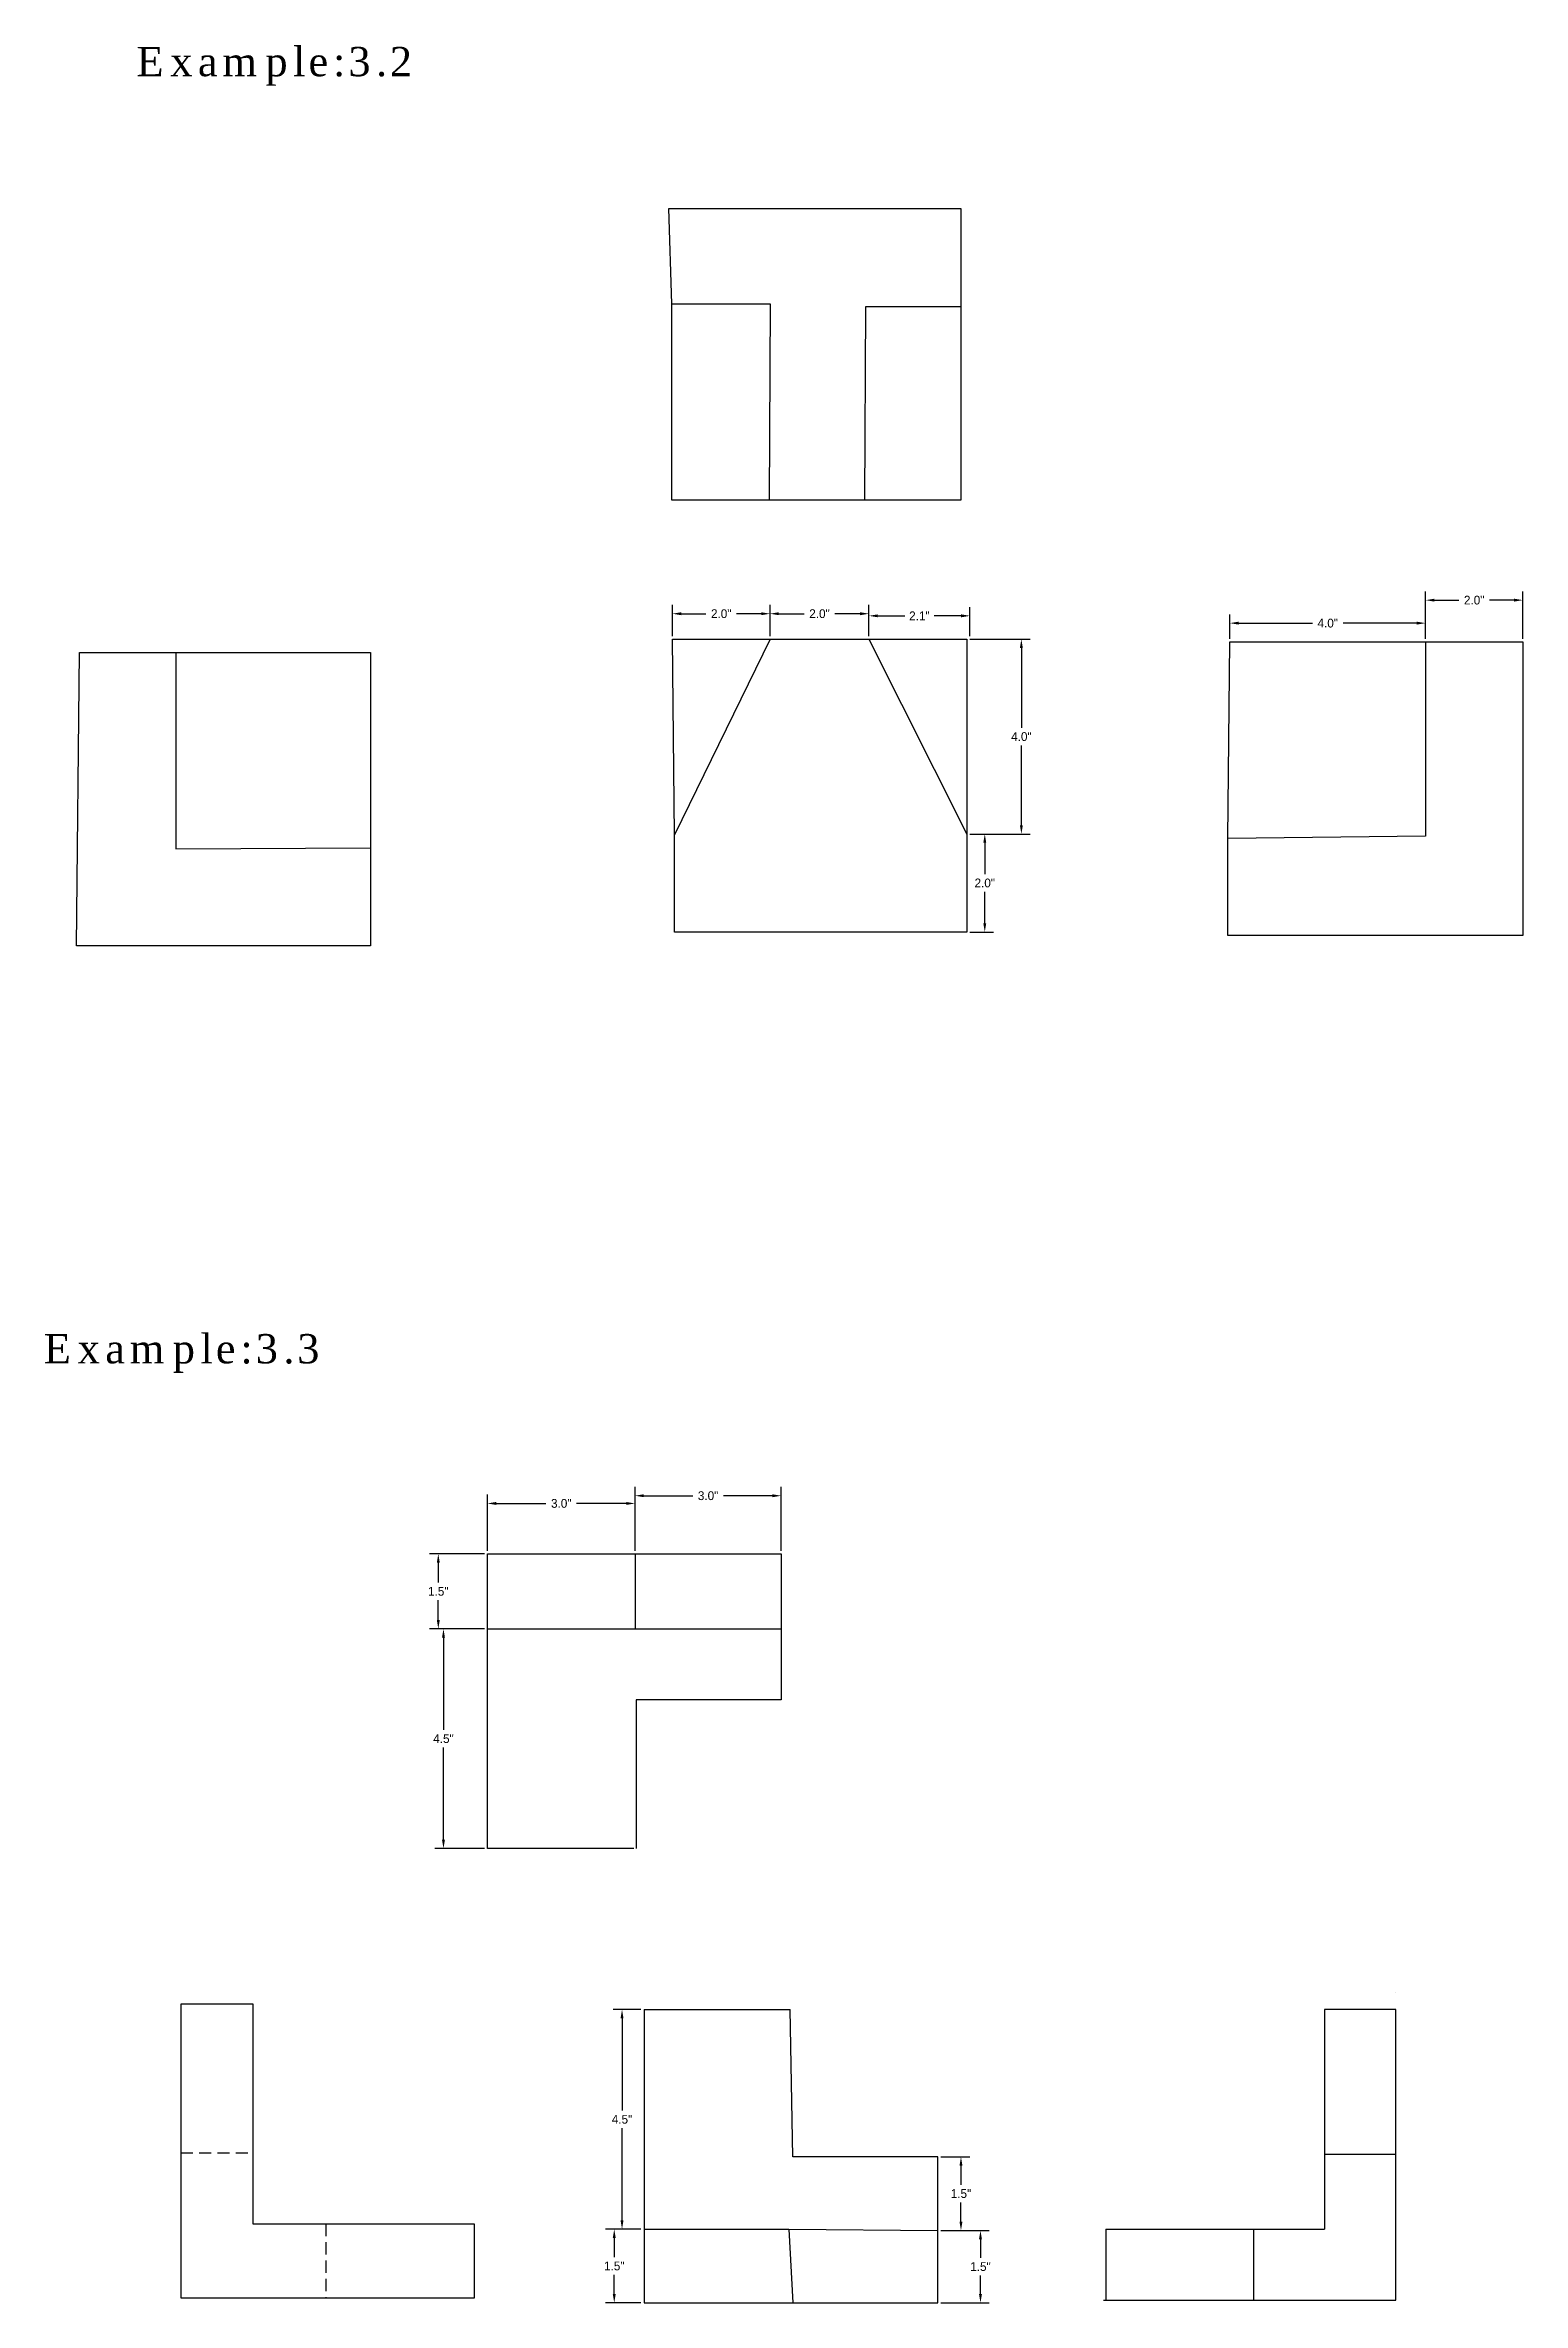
# Model space of a CAD drawing. Header units: inches. Extents: x 32 to 73, y -73 to 35.
# Drawn here: x 37.36 to 67.63, y -11.29 to 34.96 of the extents above; entities that cross this region are included whole.
import ezdxf

# ---------------------------------------------------------------- set-up
doc = ezdxf.new("R2010")
doc.units = ezdxf.units.IN
doc.header["$MEASUREMENT"] = 0
doc.linetypes.add('DASHED2', pattern=[0.375, 0.25, -0.125])
doc.dimstyles.get("Standard").update_dxf_attribs({"dimtxt": 0.18, "dimasz": 0.18, "dimexe": 0.18, "dimexo": 0.0625, "dimgap": 0.09, "dimtad": 0, "dimtih": 1, "dimtoh": 1, "dimdec": 1, "dimzin": 0, "dimdsep": 46, "dimlunit": 3, "dimtxsty": 'Standard', "dimcen": 0.09, "dimadec": 0, "dimazin": 0, "dimtfac": 1, "dimtdec": 1, "dimtofl": 0, "dimtmove": 0, "dimatfit": 3, "dimfxl": 1, "dimtolj": 1, "dimtzin": 0, "dimarcsym": 0})

msp = doc.modelspace()

# ---------------------------------------------------------------- texts
at = {"linetype": 'ByBlock', "char_height": 0.6, "width": 5.51815, "attachment_point": 1}
for s, insert in [('{\\fTimes New Roman|b0|i0|c0|p18;\\T1.25;Example:3.2}', (39.233, 34.927)), ('{\\fTimes New Roman|b0|i0|c0|p18;\\T1.25;Example:3.3}', (37.335, 8.558))]:
    msp.add_mtext(s, dxfattribs=dict(at, insert=insert))

# ---------------------------------------------------------------- blocks, each defined once
blk = doc.blocks.new('*D19')
at = {"color": 0, "lineweight": -2}
for p, q in [((49.567, -5.278), (48.999, -5.278)), ((49.179, -5.458), (49.179, -7.349)), ((49.179, -9.6), (49.179, -7.709)), ((49.567, -9.78), (48.999, -9.78))]:
    blk.add_line(p, q, dxfattribs=at)
at = {"color": 0}
for points in [[(49.149, -5.458), (49.209, -5.458), (49.179, -5.278)], [(49.149, -9.6), (49.209, -9.6), (49.179, -9.78)]]:
    blk.add_solid(points, dxfattribs=at)
at = {"layer": 'Defpoints', "color": 0}
for p in [(49.63, -5.278), (49.179, -9.78), (49.63, -9.78)]:
    blk.add_point(p, dxfattribs=at)
at = {"color": 0, "insert": (49.179, -7.529), "char_height": 0.18, "attachment_point": 5}
blk.add_mtext('\\A1;4.5"', dxfattribs=at)
blk = doc.blocks.new('*D20')
at = {"color": 0, "lineweight": -2}
for p, q in [((49.567, -9.78), (48.84, -9.78)), ((49.02, -9.96), (49.02, -10.354)), ((49.02, -11.109), (49.02, -10.714)), ((49.567, -11.289), (48.84, -11.289))]:
    blk.add_line(p, q, dxfattribs=at)
at = {"color": 0}
for points in [[(48.99, -9.96), (49.05, -9.96), (49.02, -9.78)], [(48.99, -11.109), (49.05, -11.109), (49.02, -11.289)]]:
    blk.add_solid(points, dxfattribs=at)
at = {"layer": 'Defpoints', "color": 0}
for p in [(49.63, -9.78), (49.02, -11.289), (49.63, -11.289)]:
    blk.add_point(p, dxfattribs=at)
at = {"color": 0, "insert": (49.02, -10.534), "char_height": 0.18, "attachment_point": 5}
blk.add_mtext('\\A1;1.5"', dxfattribs=at)
blk = doc.blocks.new('*D21')
at = {"color": 0, "lineweight": -2}
for p, q in [((55.709, -8.297), (56.303, -8.297)), ((56.123, -8.477), (56.123, -8.871)), ((56.123, -9.626), (56.123, -9.231)), ((55.709, -9.806), (56.303, -9.806))]:
    blk.add_line(p, q, dxfattribs=at)
at = {"color": 0}
for points in [[(56.093, -8.477), (56.153, -8.477), (56.123, -8.297)], [(56.093, -9.626), (56.153, -9.626), (56.123, -9.806)]]:
    blk.add_solid(points, dxfattribs=at)
at = {"layer": 'Defpoints', "color": 0}
for p in [(55.647, -8.297), (55.647, -9.806), (56.123, -9.806)]:
    blk.add_point(p, dxfattribs=at)
at = {"color": 0, "insert": (56.123, -9.051), "char_height": 0.18, "attachment_point": 5}
blk.add_mtext('\\A1;1.5"', dxfattribs=at)
blk = doc.blocks.new('*D22')
at = {"color": 0, "lineweight": -2}
for p, q in [((55.709, -9.806), (56.702, -9.806)), ((56.522, -9.986), (56.522, -10.367)), ((56.522, -11.109), (56.522, -10.727)), ((55.709, -11.289), (56.702, -11.289))]:
    blk.add_line(p, q, dxfattribs=at)
at = {"color": 0}
for points in [[(56.492, -9.986), (56.552, -9.986), (56.522, -9.806)], [(56.492, -11.109), (56.552, -11.109), (56.522, -11.289)]]:
    blk.add_solid(points, dxfattribs=at)
at = {"layer": 'Defpoints', "color": 0}
for p in [(55.647, -9.806), (55.647, -11.289), (56.522, -11.289)]:
    blk.add_point(p, dxfattribs=at)
at = {"color": 0, "insert": (56.522, -10.547), "char_height": 0.18, "attachment_point": 5}
blk.add_mtext('\\A1;1.5"', dxfattribs=at)
blk = doc.blocks.new('*D23')
at = {"color": 0, "lineweight": -2}
for p, q in [((46.423, 4.118), (46.423, 5.268)), ((49.445, 4.118), (49.445, 5.268)), ((46.603, 5.088), (47.619, 5.088)), ((49.265, 5.088), (48.249, 5.088))]:
    blk.add_line(p, q, dxfattribs=at)
at = {"color": 0}
for points in [[(46.603, 5.118), (46.603, 5.058), (46.423, 5.088)], [(49.265, 5.118), (49.265, 5.058), (49.445, 5.088)]]:
    blk.add_solid(points, dxfattribs=at)
at = {"layer": 'Defpoints', "color": 0}
for p in [(49.445, 5.088), (46.423, 4.055), (49.445, 4.055)]:
    blk.add_point(p, dxfattribs=at)
at = {"color": 0, "insert": (47.934, 5.088), "char_height": 0.18, "attachment_point": 5}
blk.add_mtext('\\A1;3.0"', dxfattribs=at)
blk = doc.blocks.new('*D24')
at = {"color": 0, "lineweight": -2}
for p, q in [((49.445, 4.18), (49.445, 5.426)), ((49.625, 5.246), (50.627, 5.246)), ((52.26, 5.246), (51.257, 5.246)), ((52.44, 4.118), (52.44, 5.426))]:
    blk.add_line(p, q, dxfattribs=at)
at = {"color": 0}
for points in [[(49.625, 5.276), (49.625, 5.216), (49.445, 5.246)], [(52.26, 5.276), (52.26, 5.216), (52.44, 5.246)]]:
    blk.add_solid(points, dxfattribs=at)
at = {"layer": 'Defpoints', "color": 0}
for p in [(52.44, 5.246), (49.445, 4.118), (52.44, 4.055)]:
    blk.add_point(p, dxfattribs=at)
at = {"color": 0, "insert": (50.942, 5.246), "char_height": 0.18, "attachment_point": 5}
blk.add_mtext('\\A1;3.0"', dxfattribs=at)
blk = doc.blocks.new('*D25')
at = {"color": 0, "lineweight": -2}
for p, q in [((46.36, 4.055), (45.235, 4.055)), ((45.415, 3.875), (45.415, 3.467)), ((45.415, 2.699), (45.415, 3.107)), ((46.36, 2.519), (45.235, 2.519))]:
    blk.add_line(p, q, dxfattribs=at)
at = {"color": 0}
for points in [[(45.385, 3.875), (45.445, 3.875), (45.415, 4.055)], [(45.385, 2.699), (45.445, 2.699), (45.415, 2.519)]]:
    blk.add_solid(points, dxfattribs=at)
at = {"layer": 'Defpoints', "color": 0}
for p in [(46.423, 4.055), (45.415, 2.519), (46.423, 2.519)]:
    blk.add_point(p, dxfattribs=at)
at = {"color": 0, "insert": (45.415, 3.287), "char_height": 0.18, "attachment_point": 5}
blk.add_mtext('\\A1;1.5"', dxfattribs=at)
blk = doc.blocks.new('*D26')
at = {"color": 0, "lineweight": -2}
for p, q in [((46.36, 2.519), (45.341, 2.519)), ((45.521, 2.339), (45.521, 0.449)), ((45.521, -1.802), (45.521, 0.089)), ((46.36, -1.982), (45.341, -1.982))]:
    blk.add_line(p, q, dxfattribs=at)
at = {"color": 0}
for points in [[(45.491, 2.339), (45.551, 2.339), (45.521, 2.519)], [(45.491, -1.802), (45.551, -1.802), (45.521, -1.982)]]:
    blk.add_solid(points, dxfattribs=at)
at = {"layer": 'Defpoints', "color": 0}
for p in [(46.423, 2.519), (45.521, -1.982), (46.423, -1.982)]:
    blk.add_point(p, dxfattribs=at)
at = {"color": 0, "insert": (45.521, 0.269), "char_height": 0.18, "attachment_point": 5}
blk.add_mtext('\\A1;4.5"', dxfattribs=at)
blk = doc.blocks.new('*D12')
at = {"color": 0, "lineweight": -2}
for p, q in [((56.305, 18.802), (56.79, 18.802)), ((56.61, 18.622), (56.61, 17.978)), ((56.61, 16.974), (56.61, 17.618)), ((56.305, 16.794), (56.79, 16.794))]:
    blk.add_line(p, q, dxfattribs=at)
at = {"color": 0}
for points in [[(56.58, 18.622), (56.64, 18.622), (56.61, 18.802)], [(56.58, 16.974), (56.64, 16.974), (56.61, 16.794)]]:
    blk.add_solid(points, dxfattribs=at)
at = {"layer": 'Defpoints', "color": 0}
for p in [(56.243, 18.802), (56.243, 16.794), (56.61, 16.794)]:
    blk.add_point(p, dxfattribs=at)
at = {"color": 0, "insert": (56.61, 17.798), "char_height": 0.18, "attachment_point": 5}
blk.add_mtext('\\A1;2.0"', dxfattribs=at)
blk = doc.blocks.new('*D13')
at = {"color": 0, "lineweight": -2}
for p, q in [((56.305, 22.793), (57.54, 22.793)), ((57.36, 22.613), (57.36, 20.977)), ((57.36, 18.982), (57.36, 20.617)), ((56.368, 18.802), (57.54, 18.802))]:
    blk.add_line(p, q, dxfattribs=at)
at = {"color": 0}
for points in [[(57.33, 22.613), (57.39, 22.613), (57.36, 22.793)], [(57.33, 18.982), (57.39, 18.982), (57.36, 18.802)]]:
    blk.add_solid(points, dxfattribs=at)
at = {"layer": 'Defpoints', "color": 0}
for p in [(56.243, 22.793), (56.305, 18.802), (57.36, 18.802)]:
    blk.add_point(p, dxfattribs=at)
at = {"color": 0, "insert": (57.36, 20.797), "char_height": 0.18, "attachment_point": 5}
blk.add_mtext('\\A1;4.0"', dxfattribs=at)
blk = doc.blocks.new('*D14')
at = {"color": 0, "lineweight": -2}
for p, q in [((50.211, 22.855), (50.211, 23.495)), ((50.391, 23.315), (50.896, 23.315)), ((52.031, 23.315), (51.526, 23.315)), ((52.211, 22.855), (52.211, 23.495))]:
    blk.add_line(p, q, dxfattribs=at)
at = {"color": 0}
for points in [[(50.391, 23.345), (50.391, 23.285), (50.211, 23.315)], [(52.031, 23.345), (52.031, 23.285), (52.211, 23.315)]]:
    blk.add_solid(points, dxfattribs=at)
at = {"layer": 'Defpoints', "color": 0}
for p in [(52.211, 23.315), (50.211, 22.793), (52.211, 22.793)]:
    blk.add_point(p, dxfattribs=at)
at = {"color": 0, "insert": (51.211, 23.315), "char_height": 0.18, "attachment_point": 5}
blk.add_mtext('\\A1;2.0"', dxfattribs=at)
blk = doc.blocks.new('*D15')
at = {"color": 0, "lineweight": -2}
for p, q in [((52.211, 22.918), (52.211, 23.495)), ((52.391, 23.315), (52.909, 23.315)), ((54.057, 23.315), (53.539, 23.315)), ((54.237, 22.855), (54.237, 23.495))]:
    blk.add_line(p, q, dxfattribs=at)
at = {"color": 0}
for points in [[(52.391, 23.345), (52.391, 23.285), (52.211, 23.315)], [(54.057, 23.345), (54.057, 23.285), (54.237, 23.315)]]:
    blk.add_solid(points, dxfattribs=at)
at = {"layer": 'Defpoints', "color": 0}
for p in [(54.237, 23.315), (52.211, 22.855), (54.237, 22.793)]:
    blk.add_point(p, dxfattribs=at)
at = {"color": 0, "insert": (53.224, 23.315), "char_height": 0.18, "attachment_point": 5}
blk.add_mtext('\\A1;2.0"', dxfattribs=at)
blk = doc.blocks.new('*D16')
at = {"color": 0, "lineweight": -2}
for p, q in [((54.237, 22.918), (54.237, 23.452)), ((54.417, 23.272), (54.971, 23.272)), ((56.125, 23.272), (55.571, 23.272)), ((56.305, 22.855), (56.305, 23.452))]:
    blk.add_line(p, q, dxfattribs=at)
at = {"color": 0}
for points in [[(54.417, 23.302), (54.417, 23.242), (54.237, 23.272)], [(56.125, 23.302), (56.125, 23.242), (56.305, 23.272)]]:
    blk.add_solid(points, dxfattribs=at)
at = {"layer": 'Defpoints', "color": 0}
for p in [(56.305, 23.272), (54.237, 22.855), (56.305, 22.793)]:
    blk.add_point(p, dxfattribs=at)
at = {"color": 0, "insert": (55.271, 23.272), "char_height": 0.18, "attachment_point": 5}
blk.add_mtext('\\A1;2.1"', dxfattribs=at)
blk = doc.blocks.new('*D17')
at = {"color": 0, "lineweight": -2}
for p, q in [((61.632, 22.799), (61.632, 23.302)), ((65.64, 22.799), (65.64, 23.302)), ((61.812, 23.122), (63.321, 23.122)), ((65.46, 23.122), (63.951, 23.122))]:
    blk.add_line(p, q, dxfattribs=at)
at = {"color": 0}
for points in [[(61.812, 23.152), (61.812, 23.092), (61.632, 23.122)], [(65.46, 23.152), (65.46, 23.092), (65.64, 23.122)]]:
    blk.add_solid(points, dxfattribs=at)
at = {"layer": 'Defpoints', "color": 0}
for p in [(61.632, 22.737), (65.64, 23.122), (65.64, 22.737)]:
    blk.add_point(p, dxfattribs=at)
at = {"color": 0, "insert": (63.636, 23.122), "char_height": 0.18, "attachment_point": 5}
blk.add_mtext('\\A1;4.0"', dxfattribs=at)
blk = doc.blocks.new('*D18')
at = {"color": 0, "lineweight": -2}
for p, q in [((65.64, 22.799), (65.64, 23.773)), ((65.82, 23.593), (66.321, 23.593)), ((67.453, 23.593), (66.951, 23.593)), ((67.633, 22.799), (67.633, 23.773))]:
    blk.add_line(p, q, dxfattribs=at)
at = {"color": 0}
for points in [[(65.82, 23.623), (65.82, 23.563), (65.64, 23.593)], [(67.453, 23.623), (67.453, 23.563), (67.633, 23.593)]]:
    blk.add_solid(points, dxfattribs=at)
at = {"layer": 'Defpoints', "color": 0}
for p in [(67.633, 23.593), (65.64, 22.737), (67.633, 22.737)]:
    blk.add_point(p, dxfattribs=at)
at = {"color": 0, "insert": (66.636, 23.593), "char_height": 0.18, "attachment_point": 5}
blk.add_mtext('\\A1;2.0"', dxfattribs=at)

# ---------------------------------------------------------------- dimensions: what is measured, and where the dimension line sits
for base, p1, p2, picture, middle in [((67.633, 23.593), (65.64, 22.737), (67.633, 22.737), '*D18', (66.636, 23.593)), ((52.211, 23.315), (50.211, 22.793), (52.211, 22.793), '*D14', (51.211, 23.315)), ((54.237, 23.315), (52.211, 22.855), (54.237, 22.793), '*D15', (53.224, 23.315)), ((56.305, 23.272), (54.237, 22.855), (56.305, 22.793), '*D16', (55.271, 23.272)), ((65.64, 23.122), (61.632, 22.737), (65.64, 22.737), '*D17', (63.636, 23.122)), ((49.445, 5.088), (46.423, 4.055), (49.445, 4.055), '*D23', (47.934, 5.088)), ((52.44, 5.246), (49.445, 4.118), (52.44, 4.055), '*D24', (50.942, 5.246))]:
    dim = msp.add_linear_dim(base=base, p1=p1, p2=p2, dimstyle='Standard')
    dim.commit()
    dim.dimension.update_dxf_attribs({"geometry": picture, "text_midpoint": middle})
for base, p1, p2, picture, middle in [((57.36, 18.802), (56.243, 22.793), (56.305, 18.802), '*D13', (57.36, 20.797)), ((56.61, 16.794), (56.243, 18.802), (56.243, 16.794), '*D12', (56.61, 17.798)), ((45.415, 2.519), (46.423, 4.055), (46.423, 2.519), '*D25', (45.415, 3.287)), ((45.521, -1.982), (46.423, 2.519), (46.423, -1.982), '*D26', (45.521, 0.269)), ((49.179, -9.78), (49.63, -5.278), (49.63, -9.78), '*D19', (49.179, -7.529)), ((56.123, -9.806), (55.647, -8.297), (55.647, -9.806), '*D21', (56.123, -9.051)), ((49.02, -11.289), (49.63, -9.78), (49.63, -11.289), '*D20', (49.02, -10.534)), ((56.522, -11.289), (55.647, -9.806), (55.647, -11.289), '*D22', (56.522, -10.547))]:
    dim = msp.add_linear_dim(base=base, p1=p1, p2=p2, angle=90, dimstyle='Standard')
    dim.commit()
    dim.dimension.update_dxf_attribs({"geometry": picture, "text_midpoint": middle})

# ---------------------------------------------------------------- linework, layer by layer
for p, q in [((50.138, 31.615), (56.117, 31.615)), ((50.202, 29.667), (50.138, 31.615)), ((56.117, 31.615), (56.117, 29.603)), ((50.202, 25.642), (50.202, 29.667)), ((50.202, 29.667), (52.217, 29.667)), ((52.217, 29.667), (52.195, 25.642)), ((54.167, 29.603), (54.146, 25.642)), ((56.117, 29.603), (54.167, 29.603)), ((56.117, 29.603), (56.117, 25.642)), ((52.195, 25.642), (50.202, 25.642)), ((54.146, 25.642), (52.195, 25.642)), ((56.117, 25.642), (54.146, 25.642)), ((50.211, 22.793), (52.211, 22.793)), ((50.257, 18.782), (50.211, 22.793)), ((52.211, 22.793), (50.257, 18.782)), ((52.211, 22.793), (52.211, 22.793)), ((52.211, 22.793), (52.211, 22.793)), ((52.211, 22.793), (54.237, 22.793)), ((54.237, 22.793), (56.243, 22.793)), ((54.237, 22.793), (56.243, 18.802)), ((56.243, 22.793), (56.243, 18.802)), ((61.589, 18.712), (61.632, 22.737)), ((61.632, 22.737), (65.64, 22.737)), ((65.64, 22.737), (67.633, 22.737)), ((65.64, 22.737), (65.64, 18.755)), ((67.633, 22.737), (67.633, 16.721)), ((38.001, 16.508), (38.066, 22.523)), ((38.066, 22.523), (40.037, 22.523)), ((40.037, 22.523), (44.024, 22.523)), ((40.037, 22.523), (40.037, 18.499)), ((44.024, 22.523), (44.024, 18.52)), ((40.037, 18.499), (44.024, 18.52)), ((44.024, 18.52), (44.024, 16.508)), ((50.257, 16.794), (50.257, 18.782)), ((56.243, 18.802), (56.243, 16.794)), ((65.64, 18.755), (61.589, 18.712)), ((61.589, 16.721), (61.589, 18.712)), ((56.243, 16.794), (50.257, 16.794)), ((67.633, 16.721), (61.589, 16.721)), ((44.024, 16.508), (38.001, 16.508)), ((46.423, 4.055), (49.445, 4.055)), ((46.423, 2.519), (46.423, 4.055)), ((49.445, 4.055), (52.44, 4.055)), ((49.445, 4.055), (49.445, 2.519)), ((52.44, 4.055), (52.44, 2.519)), ((46.423, -1.982), (46.423, 2.519)), ((46.423, 2.519), (49.445, 2.519)), ((49.445, 2.519), (52.44, 2.519)), ((52.44, 2.519), (52.44, 1.063)), ((52.44, 1.063), (49.471, 1.063)), ((49.471, 1.063), (49.471, -1.982)), ((49.418, -1.982), (46.423, -1.982)), ((65.031, -4.934), (65.031, -4.934)), ((65.031, -4.934), (65.031, -4.934)), ((40.14, -5.173), (40.14, -8.217)), ((41.624, -5.173), (40.14, -5.173)), ((41.624, -8.165), (41.624, -5.173)), ((49.63, -5.278), (52.625, -5.278)), ((49.63, -5.278), (49.63, -9.78)), ((52.678, -8.297), (52.625, -5.278)), ((65.031, -5.278), (63.573, -5.278)), ((63.573, -5.278), (63.573, -8.244)), ((65.031, -8.244), (65.031, -5.278)), ((40.14, -8.217), (40.14, -11.183)), ((41.624, -9.674), (41.624, -8.165)), ((55.647, -8.297), (52.678, -8.297)), ((55.647, -9.806), (55.647, -8.297)), ((63.573, -8.244), (63.573, -9.78)), ((63.573, -8.244), (65.031, -8.244)), ((65.031, -11.236), (65.031, -8.244)), ((43.109, -9.674), (41.624, -9.674)), ((46.157, -9.674), (43.109, -9.674)), ((46.157, -11.183), (46.157, -9.674)), ((49.63, -9.78), (49.63, -11.289)), ((49.63, -9.78), (52.598, -9.78)), ((52.598, -9.78), (55.647, -9.806)), ((52.598, -9.78), (52.678, -11.289)), ((55.647, -11.289), (55.647, -9.806)), ((59.093, -9.78), (59.093, -11.236)), ((59.093, -9.78), (62.115, -9.78)), ((62.115, -9.78), (63.573, -9.78)), ((62.115, -9.78), (62.115, -11.236)), ((40.14, -11.183), (43.109, -11.183)), ((43.109, -11.183), (46.157, -11.183)), ((49.63, -11.289), (52.678, -11.289)), ((52.678, -11.289), (55.647, -11.289)), ((59.04, -11.236), (62.062, -11.236)), ((62.062, -11.236), (65.031, -11.236))]:
    msp.add_line(p, q)
at = {"linetype": 'DASHED2'}
for p, q in [((40.14, -8.217), (41.624, -8.217)), ((43.109, -9.674), (43.109, -11.183))]:
    msp.add_line(p, q, dxfattribs=at)

msp.set_redraw_order([(e.dxf.handle, doc.entitydb.next_handle()) for e in msp.query("TEXT MTEXT ATTDEF DIMENSION ARC_DIMENSION")])  # texts and dimensions are drawn at this point

doc.saveas('drawing.dxf')
